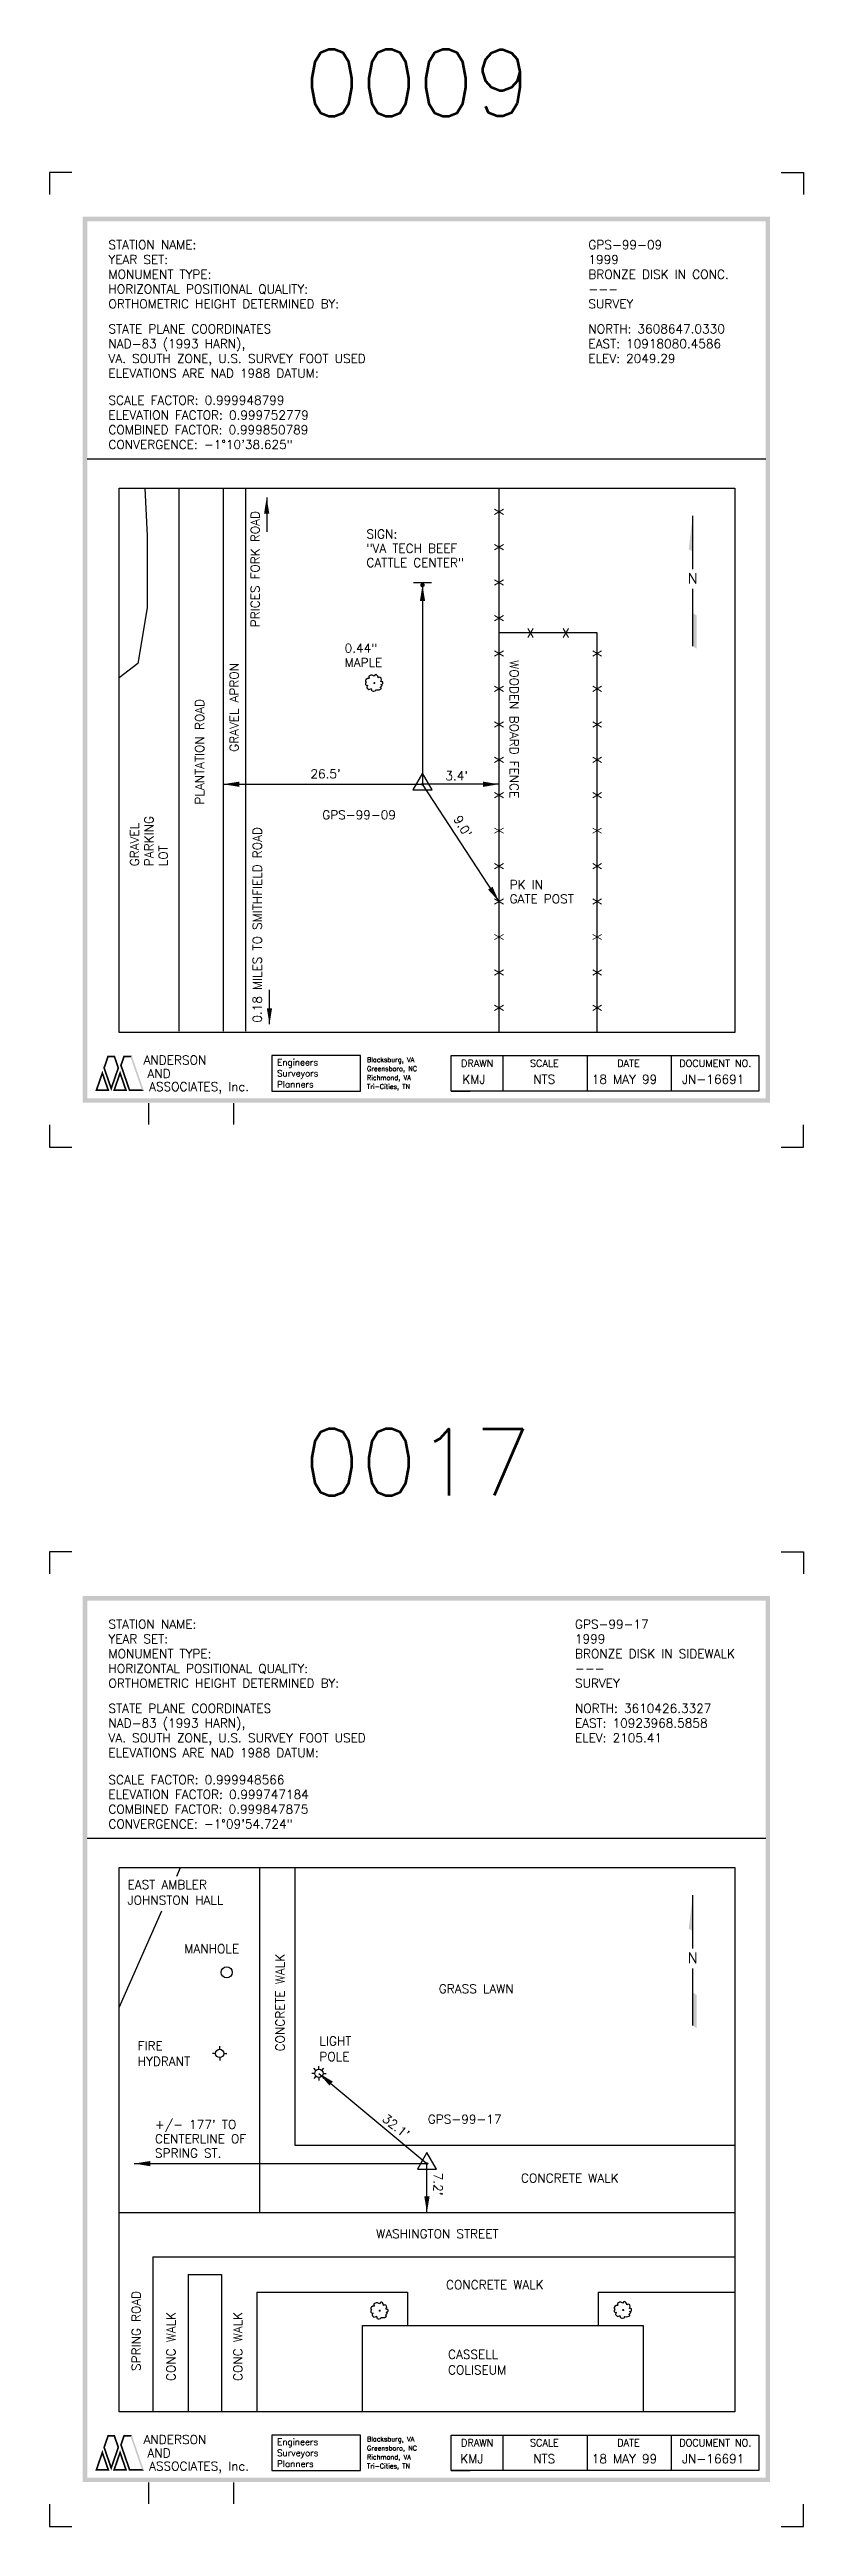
# Model space of a CAD drawing. Extents: x 8 to 108, y -27 to 17.
# Drawn here: x 8.31 to 16.81, y -26.92 to 1.04 of the extents above; entities that cross this region are included whole.
import ezdxf
from ezdxf.enums import TextEntityAlignment as Align

# ---------------------------------------------------------------- set-up
doc = ezdxf.new("R2010")
doc.units = 0
doc.header["$LTSCALE"] = 0.5
doc.header["$MEASUREMENT"] = 0
doc.linetypes.add('CENTER2', pattern=[1.125, 0.75, -0.125, 0.125, -0.125])
doc.layers.get('0').update_dxf_attribs({"linetype": 'CONTINUOUS'})
for name, color, linetype in [('BLDG', 2, 'CONTINUOUS'), ('DWGINFO', 7, 'CONTINUOUS'), ('FENCE', 4, 'CONTINUOUS'), ('MISC', 7, 'CONTINUOUS'), ('MON', 6, 'CONTINUOUS'), ('N-ARROW', 7, 'CONTINUOUS'), ('ROAD', 1, 'CONTINUOUS'), ('SHT1', 1, 'CONTINUOUS'), ('SHT7', 7, 'CONTINUOUS'), ('SHTTRIM', 7, 'CONTINUOUS'), ('TXT1', 1, 'CONTINUOUS'), ('TXT2', 2, 'CONTINUOUS'), ('TXT7', 7, 'CONTINUOUS'), ('UTIL', 7, 'CONTINUOUS')]:
    doc.layers.add(name, color=color, linetype=linetype)
doc.styles.add('SHT', font='romans.shx')
doc.styles.get("Standard").update_dxf_attribs({"font": 'ROMANS'})
doc.dimstyles.get("Standard").update_dxf_attribs({"dimtxt": 0.18, "dimasz": 0.18, "dimexe": 0.18, "dimexo": 0.0625, "dimgap": 0.09, "dimtad": 0, "dimtih": 1, "dimtoh": 1, "dimdec": 4, "dimzin": 0, "dimtxsty": 'STANDARD', "dimcen": 0.09, "dimazin": 3, "dimtfac": 1, "dimtdec": 4, "dimtofl": 0, "dimtmove": 0, "dimatfit": 3, "dimtolj": 1, "dimtzin": 0})

msp = doc.modelspace()

# ---------------------------------------------------------------- texts
at = {"layer": 'FENCE', "linetype": 'CONTINUOUS'}
for p in [(13.374, -4.18), (13.374, -4.58), (13.374, -4.98), (13.374, -5.38), (13.374, -5.78), (14.481, -5.78), (13.374, -6.18), (14.481, -6.18), (13.374, -6.58), (14.481, -6.58), (13.374, -6.98), (14.481, -6.98), (13.374, -7.38), (14.481, -7.38), (13.374, -7.78), (14.481, -7.78), (13.374, -8.18), (14.481, -8.18), (13.374, -8.58), (14.481, -8.58), (13.374, -8.98), (14.481, -8.98), (13.374, -9.38), (14.481, -9.38), (13.374, -9.78), (14.481, -9.78)]:
    msp.add_text('X', height=0.1, rotation=90, dxfattribs=at).set_placement(p, align=Align.MIDDLE)
for p in [(13.729, -5.548), (14.129, -5.548)]:
    msp.add_text('X', height=0.1, dxfattribs=at).set_placement(p, align=Align.MIDDLE)
at = {"layer": 'MON', "linetype": 'CONTINUOUS'}
for s, p in [("26.5'", (11.247, -7.189)), ("3.4'", (12.769, -7.21)), ("+/- 177' TO", (9.494, -22.432)), ('CENTERLINE OF', (9.494, -22.594)), ('SPRING ST.', (9.494, -22.755))]:
    msp.add_text(s, height=0.1, dxfattribs=at).set_placement(p)
at = {"layer": 'MON'}
for s, p in [('GPS-99-09', (11.38, -7.652)), ('GPS-99-17', (12.571, -22.373))]:
    msp.add_text(s, height=0.1, dxfattribs=at).set_placement(p)
at = {"layer": 'MON', "linetype": 'CONTINUOUS'}
for s, rotation, p in [("9.0'", 300.8374, (12.856, -7.647)), ("32.1'", 321.0765, (12.048, -22.334)), ("7.2'", 269.6182, (12.638, -22.927))]:
    msp.add_text(s, height=0.1, rotation=rotation, dxfattribs=at).set_placement(p)
at = {"layer": 'SHT1', "style": 'SHT'}
for s, p in [('ANDERSON', (9.366, -10.419)), (' AND', (9.341, -10.571)), ('  ASSOCIATES, Inc.', (9.291, -10.719)), ('ANDERSON', (9.366, -25.988)), (' AND', (9.341, -26.139)), ('  ASSOCIATES, Inc.', (9.291, -26.288))]:
    msp.add_text(s, height=0.1, dxfattribs=at).set_placement(p)
at = {"layer": 'SHT7', "color": 7, "style": 'SHT'}
for s, p in [('Blacksburg, VA', (11.885, -10.392)), ('Greensboro, NC', (11.885, -10.493)), ('Richmond, VA', (11.885, -10.594)), ('Tri-Cities, TN', (11.885, -10.695)), ('Blacksburg, VA', (11.885, -25.96)), ('Tri-Cities, TN', (11.885, -26.264)), ('Greensboro, NC', (11.885, -26.062)), ('Richmond, VA', (11.885, -26.163))]:
    msp.add_text(s, height=0.05369, dxfattribs=at).set_placement(p)
at = {"layer": 'SHT7', "style": 'SHT'}
for s, p in [('Surveyors', (10.871, -10.555)), ('Engineers', (10.871, -10.431)), ('Planners', (10.871, -10.679)), ('Engineers', (10.871, -26)), ('Surveyors', (10.871, -26.124)), ('Planners', (10.871, -26.248))]:
    msp.add_text(s, height=0.072, dxfattribs=at).set_placement(p)
for s, p in [('DRAWN', (13.128, -10.446)), ('SCALE', (13.885, -10.446)), ('DATE', (14.833, -10.446)), ('DOCUMENT NO.', (15.812, -10.446)), ('DRAWN', (13.128, -26.015)), ('SCALE', (13.885, -26.015)), ('DATE', (14.833, -26.015)), ('DOCUMENT NO.', (15.812, -26.015))]:
    msp.add_text(s, height=0.08, dxfattribs=at).set_placement(p, align=Align.CENTER)
at = {"layer": 'TXT1'}
for s, p in [('STATION NAME:', (8.97, -1.217)), ('GPS-99-09', (14.382, -1.217)), ('YEAR SET:', (8.97, -1.384)), ('1999', (14.382, -1.384)), ('MONUMENT TYPE:', (8.97, -1.551)), ('HORIZONTAL POSITIONAL QUALITY:', (8.97, -1.717)), ('BRONZE DISK IN CONC.', (14.382, -1.551)), ('---', (14.382, -1.717)), ('ORTHOMETRIC HEIGHT DETERMINED BY:', (8.97, -1.884)), ('SURVEY', (14.382, -1.884)), ('STATE PLANE COORDINATES', (8.97, -2.167)), ('NAD-83 (1993 HARN), ', (8.97, -2.334)), ('NORTH: 3608647.0330', (14.382, -2.167)), ('EAST: 10918080.4586', (14.382, -2.334)), ('VA. SOUTH ZONE, U.S. SURVEY FOOT USED', (8.97, -2.501)), ('ELEV: 2049.29', (14.382, -2.501)), ('ELEVATIONS ARE NAD 1988 DATUM:', (8.97, -2.667)), ('SCALE FACTOR: 0.999948799', (8.97, -2.972)), ('ELEVATION FACTOR: 0.999752779', (8.97, -3.139)), ('COMBINED FACTOR: 0.999850789', (8.97, -3.305)), ('CONVERGENCE: -1%%d10\'38.625"', (8.97, -3.472)), ('KMJ', (12.96, -10.636)), ('NTS', (13.759, -10.636)), ('18 MAY 99', (14.42, -10.636)), ('JN-16691', (15.437, -10.636)), ('STATION NAME:', (8.97, -16.786)), ('GPS-99-17', (14.23, -16.786)), ('YEAR SET:', (8.97, -16.952)), ('MONUMENT TYPE:', (8.97, -17.119)), ('BRONZE DISK IN SIDEWALK', (14.23, -17.119)), ('1999', (14.23, -16.952)), ('HORIZONTAL POSITIONAL QUALITY:', (8.97, -17.286)), ('---', (14.23, -17.286)), ('ORTHOMETRIC HEIGHT DETERMINED BY:', (8.97, -17.452)), ('SURVEY', (14.23, -17.452)), ('STATE PLANE COORDINATES', (8.97, -17.736)), ('NAD-83 (1993 HARN), ', (8.97, -17.902)), ('NORTH: 3610426.3327', (14.23, -17.736)), ('EAST: 10923968.5858', (14.23, -17.902)), ('VA. SOUTH ZONE, U.S. SURVEY FOOT USED', (8.97, -18.069)), ('ELEVATIONS ARE NAD 1988 DATUM:', (8.97, -18.236)), ('ELEV: 2105.41', (14.23, -18.069)), ('SCALE FACTOR: 0.999948566', (8.97, -18.541)), ('ELEVATION FACTOR: 0.999747184', (8.97, -18.707)), ('COMBINED FACTOR: 0.999847875', (8.97, -18.874)), ('CONVERGENCE: -1%%d09\'54.724"', (8.97, -19.041)), ('KMJ', (12.937, -26.205)), ('NTS', (13.759, -26.205)), ('18 MAY 99', (14.42, -26.205)), ('JN-16691', (15.437, -26.205))]:
    msp.add_text(s, height=0.1, dxfattribs=at).set_placement(p)
at = {"layer": 'TXT1', "linetype": 'CONTINUOUS'}
for s, p in [('PRICES FORK ROAD', (10.674, -5.484)), ('0.18 MILES TO SMITHFIELD ROAD', (10.698, -9.947))]:
    msp.add_text(s, height=0.1, rotation=90, dxfattribs=at).set_placement(p)
at = {"layer": 'TXT2'}
for s, p in [('0009', (11.167, 0.286)), ('0017', (11.167, -15.282))]:
    msp.add_text(s, height=0.75, dxfattribs=at).set_placement(p)
at = {"layer": 'TXT2', "linetype": 'CONTINUOUS'}
for s, p in [('PLANTATION ROAD', (10.048, -7.485)), ('SPRING ROAD', (9.332, -25.165))]:
    msp.add_text(s, height=0.1, rotation=90, dxfattribs=at).set_placement(p)
for s, p in [('JOHNSTON HALL', (9.185, -19.901)), ('EAST AMBLER', (9.185, -19.725)), ('WASHINGTON STREET', (11.989, -23.666)), ('CASSELL', (12.799, -25.027)), ('COLISEUM', (12.799, -25.203))]:
    msp.add_text(s, height=0.1, dxfattribs=at).set_placement(p)
at = {"layer": 'TXT7', "linetype": 'CONTINUOUS'}
for s, p in [('SIGN:', (11.879, -4.482)), ('CATTLE CENTER"', (11.879, -4.805)), ('"VA TECH BEEF', (11.879, -4.644)), ('0.44"', (11.632, -5.77)), ('MAPLE', (11.632, -5.932)), ('PK IN', (13.493, -8.439)), ('GATE POST', (13.493, -8.6)), ('MANHOLE', (9.826, -20.449)), ('GRASS LAWN', (12.695, -20.901)), ('FIRE', (9.299, -21.544)), ('LIGHT', (11.349, -21.49)), ('HYDRANT', (9.299, -21.72)), ('POLE', (11.349, -21.666)), ('CONCRETE WALK', (13.621, -23.038)), ('CONCRETE WALK', (12.776, -24.241))]:
    msp.add_text(s, height=0.1, dxfattribs=at).set_placement(p)
for s, rotation, p in [('WOODEN BOARD FENCE', 270, (13.495, -5.855)), ('GRAVEL APRON', 90, (10.437, -6.89)), ('GRAVEL', 90, (9.314, -8.181)), ('PARKING', 90, (9.476, -8.181)), ('LOT', 90, (9.637, -8.181)), ('CONCRETE WALK', 90, (10.955, -21.558)), ('CONC WALK', 90, (9.725, -25.278)), ('CONC WALK', 90, (10.479, -25.278))]:
    msp.add_text(s, height=0.1, rotation=rotation, dxfattribs=at).set_placement(p)

# ---------------------------------------------------------------- blocks, each defined once
blk = doc.blocks.new('NEWLOGOSOLID', base_point=(1, 1))
for points in [[(1, 1), (1.066356, 1.0475), (1.2, 1.580842), (1.2, 1.435632)], [(1.2, 1.580842), (1.2, 1.435632), (1.4, 1), (1.333644, 1.0475)], [(1.225, 1.653447), (1.275, 1.653447), (1.344328, 2), (1.377972, 1.9525)], [(1.45, 1), (1.45, 1.145211), (1.225, 1.653447), (1.275, 1.653447)], [(1.344328, 2), (1.377972, 1.9525), (1.555672, 2), (1.522028, 1.9525)], [(1.675, 1.653447), (1.625, 1.653447), (1.45, 1), (1.45, 1.145211)], [(1.5, 1), (1.566356, 1.0475), (1.7, 1.580842), (1.7, 1.435632)], [(1.555672, 2), (1.522028, 1.9525), (1.675, 1.653447), (1.625, 1.653447)], [(1.7, 1.726053), (1.75, 1.726053), (1.794328, 2), (1.827972, 1.9525)], [(1.95, 1), (1.983644, 1.0475), (1.7, 1.726053), (1.75, 1.726053)], [(1.7, 1.580842), (1.7, 1.435632), (1.9, 1), (1.833644, 1.0475)], [(1.794328, 2), (1.827972, 1.9525), (2.030672, 2), (1.997028, 1.9525)], [(2.030672, 2), (1.997028, 1.9525), (2.375, 1), (2.308644, 1.0475)], [(1.4, 1), (1.333644, 1.0475), (1, 1), (1.066356, 1.0475)], [(1.9, 1), (1.833644, 1.0475), (1.5, 1), (1.566356, 1.0475)], [(2.375, 1), (2.308644, 1.0475), (1.95, 1), (1.983644, 1.0475)]]:
    blk.add_solid(points)
blk = doc.blocks.new('DWGINFO')
for p, q in [((2.602, 1.704), (2.602, 2.004)), ((3.802, 1.704), (3.802, 2.004))]:
    blk.add_line(p, q)
at = {"flags": 2}
blk.add_attdef('DWGNAME', text='', height=0.1, dxfattribs=at).set_placement((2.502, 1.804), align=Align.RIGHT)
blk.add_attdef('DWGEDITDATE', text='', height=0.1, dxfattribs=at).set_placement((3.202, 1.804), align=Align.CENTER)
blk.add_attdef('DWGBY', (3.902, 1.804), '', height=0.1, dxfattribs=at)
blk = doc.blocks.new('SP-HORIZ')
blk.add_lwpolyline([(0, 0.062), (-0.054, -0.031), (0.054, -0.031)], close=True)
at = {"const_width": 0.005}
blk.add_lwpolyline([(-0.002, 0, 1), (0.002, 0, 1)], format="xyb", close=True, dxfattribs=at)
blk.add_circle((0, 0), 0.005)
blk = doc.blocks.new('SP-MH', base_point=(4.163, 2.763))
blk.add_circle((4.163, 2.763), 0.0625)
blk = doc.blocks.new('SP-FIRE')
for p, q in [((-0.046875, 0), (-0.08, 0)), ((0, 0.047105), (0, 0.08023)), ((0.046875, 0), (0.08, 0)), ((0, -0.046875), (0, -0.08))]:
    blk.add_line(p, q)
blk.add_circle((0, 0), 0.046875)
blk = doc.blocks.new('N-ARROW')
for p, q in [((0, 0.14), (0, 0.94)), ((0, -1.02), (0, -0.16))]:
    blk.add_line(p, q)
for points in [[(0, 0.4), (-0.06, 0.44), (0, 0.94)], [(0, -1.02), (0.06, -1.06), (0, -0.52), (0.06, -0.56)]]:
    blk.add_solid(points)
blk.add_text('N', height=0.16).set_placement((0, 0), align=Align.MIDDLE)
blk = doc.blocks.new('SP-LIGHT')
for p, q in [((-0.046875, 0), (-0.08, 0)), ((-0.033308, 0.033308), (-0.056731, 0.056731)), ((0, 0.047105), (0, 0.08023)), ((0.033146, 0.033146), (0.056569, 0.056569)), ((0.046875, 0), (0.08, 0)), ((-0.033146, -0.033146), (-0.056569, -0.056569)), ((0, -0.046875), (0, -0.08)), ((0.033146, -0.033146), (0.056569, -0.056569))]:
    blk.add_line(p, q)
blk.add_circle((0, 0), 0.046875)
blk = doc.blocks.new('SP-SIGN')
blk.add_line((-0.1, 0.02903), (0.1, 0.02903))
at = {"const_width": 0.025}
blk.add_lwpolyline([(-0.0125, 0, 1), (0.0125, 0, 1)], format="xyb", close=True, dxfattribs=at)

# ---------------------------------------------------------------- linework, layer by layer
at = {"color": 4}
for points in [[(11.966, -6.035), (11.944, -6.025), (11.927, -6.025), (11.905, -6.038), (11.905, -6.049), (11.909, -6.059), (11.907, -6.064), (11.892, -6.064), (11.875, -6.075), (11.868, -6.083), (11.868, -6.096), (11.875, -6.107), (11.875, -6.107), (11.87, -6.117), (11.87, -6.13), (11.877, -6.138), (11.886, -6.141), (11.894, -6.141), (11.886, -6.146), (11.883, -6.162), (11.888, -6.173), (11.905, -6.186), (11.916, -6.183), (11.931, -6.178), (11.933, -6.175), (11.936, -6.194), (11.942, -6.202), (11.953, -6.207), (11.964, -6.207), (11.979, -6.202), (11.986, -6.194), (11.984, -6.189), (11.986, -6.189), (12.003, -6.191), (12.023, -6.189), (12.044, -6.181), (12.046, -6.173), (12.042, -6.167), (12.033, -6.165), (12.034, -6.165), (12.046, -6.154), (12.051, -6.146), (12.055, -6.141), (12.053, -6.136), (12.047, -6.133), (12.042, -6.13), (12.058, -6.125), (12.064, -6.12), (12.064, -6.107), (12.062, -6.101), (12.053, -6.099), (12.042, -6.096), (12.04, -6.093), (12.047, -6.078), (12.046, -6.064), (12.044, -6.054), (12.038, -6.051), (12.027, -6.049), (12.018, -6.051), (12.012, -6.054), (12.012, -6.054), (12.012, -6.049), (12.009, -6.038), (11.999, -6.027), (11.988, -6.019), (11.975, -6.022), (11.973, -6.025)], [(12.025, -24.405), (12.003, -24.395), (11.987, -24.395), (11.964, -24.408), (11.964, -24.418), (11.968, -24.429), (11.966, -24.434), (11.951, -24.434), (11.935, -24.445), (11.927, -24.453), (11.927, -24.466), (11.935, -24.477), (11.935, -24.477), (11.929, -24.487), (11.929, -24.5), (11.937, -24.508), (11.946, -24.511), (11.953, -24.511), (11.946, -24.516), (11.942, -24.532), (11.948, -24.543), (11.964, -24.556), (11.976, -24.553), (11.99, -24.548), (11.992, -24.545), (11.996, -24.564), (12.001, -24.572), (12.013, -24.577), (12.024, -24.577), (12.038, -24.572), (12.046, -24.564), (12.044, -24.559), (12.046, -24.559), (12.062, -24.561), (12.083, -24.559), (12.103, -24.551), (12.105, -24.543), (12.101, -24.537), (12.092, -24.535), (12.094, -24.535), (12.105, -24.524), (12.111, -24.516), (12.114, -24.511), (12.112, -24.506), (12.107, -24.503), (12.101, -24.5), (12.118, -24.495), (12.123, -24.49), (12.123, -24.477), (12.122, -24.471), (12.112, -24.469), (12.101, -24.466), (12.099, -24.463), (12.107, -24.448), (12.105, -24.434), (12.103, -24.424), (12.098, -24.421), (12.086, -24.418), (12.077, -24.421), (12.072, -24.424), (12.072, -24.424), (12.072, -24.418), (12.068, -24.408), (12.059, -24.397), (12.048, -24.389), (12.035, -24.392), (12.033, -24.395)], [(14.77, -24.398), (14.748, -24.387), (14.731, -24.387), (14.709, -24.401), (14.709, -24.411), (14.713, -24.422), (14.711, -24.427), (14.696, -24.427), (14.68, -24.438), (14.672, -24.446), (14.672, -24.459), (14.68, -24.469), (14.68, -24.469), (14.674, -24.48), (14.674, -24.493), (14.681, -24.501), (14.691, -24.504), (14.698, -24.504), (14.691, -24.509), (14.687, -24.525), (14.693, -24.535), (14.709, -24.549), (14.72, -24.546), (14.735, -24.541), (14.737, -24.538), (14.741, -24.557), (14.746, -24.564), (14.757, -24.57), (14.768, -24.57), (14.783, -24.564), (14.791, -24.557), (14.789, -24.551), (14.791, -24.551), (14.807, -24.554), (14.828, -24.551), (14.848, -24.543), (14.85, -24.535), (14.846, -24.53), (14.837, -24.527), (14.839, -24.527), (14.85, -24.517), (14.855, -24.509), (14.859, -24.504), (14.857, -24.498), (14.852, -24.496), (14.846, -24.493), (14.863, -24.488), (14.868, -24.483), (14.868, -24.469), (14.866, -24.464), (14.857, -24.461), (14.846, -24.459), (14.844, -24.456), (14.852, -24.44), (14.85, -24.427), (14.848, -24.416), (14.842, -24.414), (14.831, -24.411), (14.822, -24.414), (14.816, -24.416), (14.816, -24.416), (14.816, -24.411), (14.813, -24.401), (14.803, -24.39), (14.792, -24.382), (14.779, -24.385), (14.778, -24.387)]]:
    msp.add_lwpolyline(points, close=True, dxfattribs=at)
at = {"color": 4, "const_width": 0.012}
for points in [[(11.963, -6.114, 1), (11.975, -6.114, 1)], [(12.023, -24.484, 1), (12.035, -24.484, 1)], [(14.768, -24.477, 1), (14.78, -24.477, 1)]]:
    msp.add_lwpolyline(points, format="xyb", close=True, dxfattribs=at)
at = {"layer": 'BLDG', "linetype": 'CONTINUOUS'}
for p, q in [((9.742, -19.578), (9.784, -19.482)), ((9.091, -21.062), (9.57, -19.97))]:
    msp.add_line(p, q, dxfattribs=at)
msp.add_lwpolyline([(11.834, -25.627), (11.834, -24.652), (15.001, -24.652), (15.001, -25.627)], dxfattribs=at)
at = {"layer": 'FENCE', "linetype": 'CONTINUOUS'}
for p, q in [((13.374, -10.059), (13.374, -3.913)), ((14.481, -5.548), (13.374, -5.548)), ((14.481, -10.059), (14.481, -5.548))]:
    msp.add_line(p, q, dxfattribs=at)
at = {"layer": 'MISC', "linetype": 'CONTINUOUS'}
for p, q in [((10.514, -3.913), (10.514, -10.041)), ((10.673, -19.482), (10.673, -23.375)), ((11.073, -19.482), (11.073, -22.616)), ((11.073, -22.616), (16.032, -22.616)), ((9.87, -24.075), (10.243, -24.075)), ((9.87, -24.075), (9.87, -25.627)), ((10.243, -24.075), (10.243, -25.627)), ((10.643, -24.275), (10.643, -25.627)), ((10.643, -24.275), (12.343, -24.275)), ((12.343, -24.275), (12.343, -24.652)), ((14.492, -24.275), (14.492, -24.652)), ((14.492, -24.275), (16.032, -24.275))]:
    msp.add_line(p, q, dxfattribs=at)
at = {"layer": 'ROAD', "linetype": 'CONTINUOUS'}
for p, q in [((9.764, -3.913), (9.764, -10.041)), ((10.264, -3.913), (10.264, -10.041)), ((9.091, -23.375), (16.032, -23.375)), ((9.47, -23.875), (16.032, -23.875)), ((9.47, -23.875), (9.47, -25.627))]:
    msp.add_line(p, q, dxfattribs=at)
for points in [[(9.091, -3.913), (16.032, -3.913), (16.032, -10.059), (9.091, -10.059)], [(9.091, -19.482), (16.032, -19.482), (16.032, -25.627), (9.091, -25.627)]]:
    msp.add_lwpolyline(points, close=True, dxfattribs=at)
msp.add_lwpolyline([(9.38, -3.913), (9.407, -4.451), (9.407, -5.264), (9.302, -5.894), (9.091, -6.054)], dxfattribs=at)
at = {"layer": 'SHT1'}
for p, q in [((13.422, -10.719), (13.422, -10.319)), ((14.371, -10.719), (14.371, -10.319)), ((15.319, -10.719), (15.319, -10.319)), ((13.422, -26.288), (13.422, -25.888)), ((14.371, -26.288), (14.371, -25.888)), ((15.319, -26.288), (15.319, -25.888))]:
    msp.add_line(p, q, dxfattribs=at)
for points in [[(10.811, -10.719), (11.811, -10.719), (11.811, -10.319), (10.811, -10.319), (10.811, -10.719)], [(12.835, -10.319), (12.835, -10.319), (13.005, -10.319)], [(12.835, -10.719), (13.048, -10.719)], [(10.811, -26.288), (11.811, -26.288), (11.811, -25.888), (10.811, -25.888), (10.811, -26.288)], [(12.835, -25.888), (12.835, -25.888), (13.005, -25.888)], [(12.835, -26.288), (13.048, -26.288)]]:
    msp.add_lwpolyline(points, dxfattribs=at)
for points in [[(12.835, -10.319), (16.304, -10.319), (16.304, -10.719), (12.835, -10.719)], [(12.835, -25.888), (16.304, -25.888), (16.304, -26.288), (12.835, -26.288)]]:
    msp.add_lwpolyline(points, close=True, dxfattribs=at)
for points in [[(8.681, -0.851), (16.431, -0.851), (8.681, -0.901), (16.431, -0.901)], [(8.681, -0.901), (8.731, -0.901), (8.681, -10.801), (8.731, -10.801)], [(16.381, -0.901), (16.431, -0.901), (16.381, -10.801), (16.431, -10.801)], [(8.681, -10.801), (16.431, -10.801), (8.681, -10.851), (16.431, -10.851)], [(8.681, -16.419), (16.431, -16.419), (8.681, -16.469), (16.431, -16.469)], [(8.681, -16.469), (8.731, -16.469), (8.681, -26.369), (8.731, -26.369)], [(16.381, -16.469), (16.431, -16.469), (16.381, -26.369), (16.431, -26.369)], [(8.681, -26.369), (16.431, -26.369), (8.681, -26.419), (16.431, -26.419)]]:
    msp.add_solid(points, dxfattribs=at)
at = {"layer": 'SHTTRIM'}
for p, q in [((8.306, -0.351), (8.306, -0.601)), ((8.556, -0.351), (8.306, -0.351)), ((16.556, -0.351), (16.806, -0.351)), ((16.806, -0.351), (16.806, -0.601)), ((8.556, -15.919), (8.306, -15.919)), ((8.306, -15.919), (8.306, -16.169)), ((16.556, -15.919), (16.806, -15.919)), ((16.806, -15.919), (16.806, -16.169))]:
    msp.add_line(p, q, dxfattribs=at)
for points in [[(8.306, -11.101), (8.306, -11.351), (8.556, -11.351)], [(16.556, -11.351), (16.806, -11.351), (16.806, -11.101)], [(8.306, -26.669), (8.306, -26.919), (8.556, -26.919)], [(16.556, -26.919), (16.806, -26.919), (16.806, -26.669)]]:
    msp.add_lwpolyline(points, dxfattribs=at)
at = {"layer": 'TXT1'}
for p, q in [((8.731, -3.583), (16.381, -3.583)), ((8.731, -19.151), (16.381, -19.151))]:
    msp.add_line(p, q, dxfattribs=at)

# ---------------------------------------------------------------- block references
at = {"layer": 'DWGINFO', "xscale": 0.8, "yscale": 0.8, "zscale": 0.8}
for p in [(7.343, -12.459), (7.343, -28.028)]:
    msp.add_blockref('DWGINFO', p, dxfattribs=at)
at = {"layer": 'MISC', "linetype": 'CONTINUOUS'}
msp.add_blockref('SP-SIGN', (12.511, -5.008), dxfattribs=at)
at = {"layer": 'MON', "linetype": 'CONTINUOUS', "xscale": 2, "yscale": 2, "zscale": 2}
for p in [(12.511, -7.256), (12.561, -22.824)]:
    msp.add_blockref('SP-HORIZ', p, dxfattribs=at)
at = {"layer": 'N-ARROW', "linetype": 'CENTER2', "xscale": 0.75, "yscale": 0.75, "zscale": 0.75}
for p in [(15.558, -4.932), (15.558, -20.501)]:
    msp.add_blockref('N-ARROW', p, dxfattribs=at)
at = {"layer": 'SHT1', "xscale": 0.4, "yscale": 0.4, "zscale": 0.4}
for p in [(8.821, -10.719), (8.821, -26.288)]:
    msp.add_blockref('NEWLOGOSOLID', p, dxfattribs=at)
at = {"layer": 'TXT7', "linetype": 'CONTINUOUS'}
msp.add_blockref('SP-LIGHT', (11.343, -21.805), dxfattribs=at)
at = {"layer": 'UTIL', "linetype": 'CONTINUOUS'}
for name, p in [('SP-MH', (10.304, -20.666)), ('SP-FIRE', (10.224, -21.58))]:
    msp.add_blockref(name, p, dxfattribs=at)

msp.set_redraw_order([(e.dxf.handle, doc.entitydb.next_handle()) for e in msp.query("TEXT MTEXT ATTDEF DIMENSION ARC_DIMENSION")])  # texts and dimensions are drawn at this point

# ---------------------------------------------------------------- leaders
at = {"layer": 'MON', "linetype": 'CONTINUOUS'}
for points in [[(12.511, -5.008), (12.511, -7.256)], [(10.264, -7.256), (12.511, -7.256)], [(13.374, -7.256), (12.511, -7.256)], [(13.374, -8.58), (12.511, -7.256)], [(11.343, -21.805), (12.561, -22.824)], [(9.261, -22.824), (12.561, -22.824)], [(12.561, -23.375), (12.561, -22.824)]]:
    msp.add_leader(points, dimstyle='STANDARD', dxfattribs=at)
at = {"layer": 'ROAD', "linetype": 'CONTINUOUS'}
for points in [[(10.754, -4.021), (10.754, -4.407)], [(10.786, -9.964), (10.784, -9.578)]]:
    msp.add_leader(points, dimstyle='STANDARD', dxfattribs=at)

doc.saveas('drawing.dxf')
